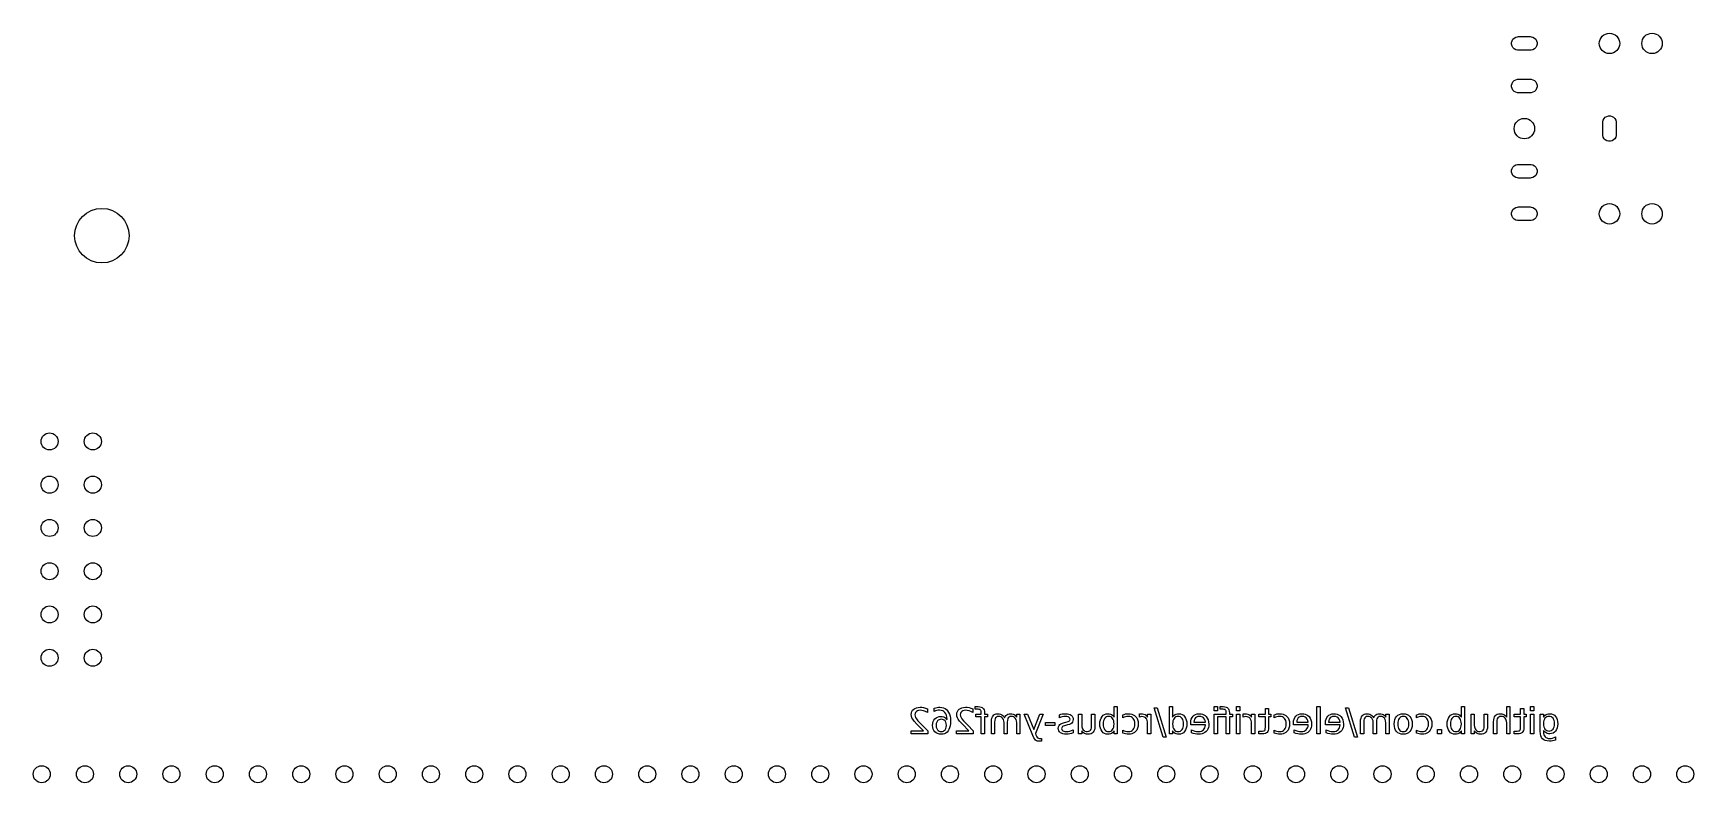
# Model space of a CAD drawing. Extents: x 2.42 to 6.26, y -6.44 to -4.7.
import ezdxf

# ---------------------------------------------------------------- set-up
doc = ezdxf.new("R2010")
doc.units = 0
doc.header["$MEASUREMENT"] = 0
doc.layers.add('BLACK', color=7, linetype='CONTINUOUS')

msp = doc.modelspace()

# ---------------------------------------------------------------- linework, layer by layer
at = {"layer": 'BLACK', "linetype": 'CONTINUOUS'}
for p, q in [((5.8395, -4.7261), (5.8405, -4.7221)), ((5.8405, -4.7221), (5.8426, -4.7186)), ((5.8426, -4.7186), (5.8455, -4.7157)), ((5.8455, -4.7157), (5.8491, -4.7136)), ((5.8491, -4.7136), (5.853, -4.7125)), ((5.853, -4.7125), (5.8551, -4.7124)), ((5.8551, -4.7124), (5.8826, -4.7124)), ((5.8826, -4.7124), (5.8847, -4.7125)), ((5.8847, -4.7125), (5.8887, -4.7136)), ((5.8887, -4.7136), (5.8922, -4.7157)), ((5.8922, -4.7157), (5.8951, -4.7186)), ((5.8951, -4.7186), (5.8972, -4.7221)), ((5.8972, -4.7221), (5.8983, -4.7261)), ((5.8395, -4.7302), (5.8395, -4.7261)), ((5.8405, -4.7342), (5.8395, -4.7302)), ((5.8426, -4.7377), (5.8405, -4.7342)), ((5.8455, -4.7406), (5.8426, -4.7377)), ((5.8491, -4.7427), (5.8455, -4.7406)), ((5.853, -4.7438), (5.8491, -4.7427)), ((5.8551, -4.7439), (5.853, -4.7438)), ((5.8826, -4.7439), (5.8551, -4.7439)), ((5.8847, -4.7438), (5.8826, -4.7439)), ((5.8887, -4.7427), (5.8847, -4.7438)), ((5.8922, -4.7406), (5.8887, -4.7427)), ((5.8951, -4.7377), (5.8922, -4.7406)), ((5.8972, -4.7342), (5.8951, -4.7377)), ((5.8983, -4.7302), (5.8972, -4.7342)), ((5.8983, -4.7261), (5.8983, -4.7302)), ((5.8395, -4.8245), (5.8405, -4.8205)), ((5.8395, -4.8286), (5.8395, -4.8245)), ((5.8405, -4.8326), (5.8395, -4.8286)), ((5.8405, -4.8205), (5.8426, -4.817)), ((5.8426, -4.8362), (5.8405, -4.8326)), ((5.8426, -4.817), (5.8455, -4.8141)), ((5.8455, -4.8391), (5.8426, -4.8362)), ((5.8455, -4.8141), (5.8491, -4.812)), ((5.8491, -4.812), (5.853, -4.811)), ((5.853, -4.811), (5.8551, -4.8108)), ((5.8551, -4.8108), (5.8826, -4.8108)), ((5.8826, -4.8108), (5.8847, -4.811)), ((5.8847, -4.811), (5.8887, -4.812)), ((5.8887, -4.812), (5.8922, -4.8141)), ((5.8922, -4.8141), (5.8951, -4.817)), ((5.8951, -4.8362), (5.8922, -4.8391)), ((5.8951, -4.817), (5.8972, -4.8205)), ((5.8972, -4.8326), (5.8951, -4.8362)), ((5.8972, -4.8205), (5.8983, -4.8245)), ((5.8983, -4.8286), (5.8972, -4.8326)), ((5.8983, -4.8245), (5.8983, -4.8286)), ((5.8491, -4.8411), (5.8455, -4.8391)), ((5.853, -4.8422), (5.8491, -4.8411)), ((5.8551, -4.8423), (5.853, -4.8422)), ((5.8826, -4.8423), (5.8551, -4.8423)), ((5.8847, -4.8422), (5.8826, -4.8423)), ((5.8887, -4.8411), (5.8847, -4.8422)), ((5.8922, -4.8391), (5.8887, -4.8411)), ((6.05, -4.9112), (6.0501, -4.9092)), ((6.05, -4.9388), (6.05, -4.9112)), ((6.0501, -4.9092), (6.0512, -4.9052)), ((6.0512, -4.9052), (6.0532, -4.9016)), ((6.0532, -4.9016), (6.0561, -4.8987)), ((6.0561, -4.8987), (6.0597, -4.8967)), ((6.0597, -4.8967), (6.0637, -4.8956)), ((6.0637, -4.8956), (6.0678, -4.8956)), ((6.0678, -4.8956), (6.0717, -4.8967)), ((6.0717, -4.8967), (6.0753, -4.8987)), ((6.0753, -4.8987), (6.0782, -4.9016)), ((6.0782, -4.9016), (6.0803, -4.9052)), ((6.0803, -4.9052), (6.0813, -4.9092)), ((6.0813, -4.9092), (6.0815, -4.9112)), ((6.0815, -4.9112), (6.0815, -4.9388)), ((6.0501, -4.9408), (6.05, -4.9388)), ((6.0512, -4.9448), (6.0501, -4.9408)), ((6.0532, -4.9484), (6.0512, -4.9448)), ((6.0561, -4.9513), (6.0532, -4.9484)), ((6.0597, -4.9533), (6.0561, -4.9513)), ((6.0753, -4.9513), (6.0717, -4.9533)), ((6.0782, -4.9484), (6.0753, -4.9513)), ((6.0803, -4.9448), (6.0782, -4.9484)), ((6.0813, -4.9408), (6.0803, -4.9448)), ((6.0815, -4.9388), (6.0813, -4.9408)), ((6.0637, -4.9544), (6.0597, -4.9533)), ((6.0678, -4.9544), (6.0637, -4.9544)), ((6.0717, -4.9533), (6.0678, -4.9544)), ((5.8395, -5.0214), (5.8405, -5.0174)), ((5.8395, -5.0255), (5.8395, -5.0214)), ((5.8405, -5.0295), (5.8395, -5.0255)), ((5.8405, -5.0174), (5.8426, -5.0138)), ((5.8426, -5.033), (5.8405, -5.0295)), ((5.8426, -5.0138), (5.8455, -5.0109)), ((5.8455, -5.0109), (5.8491, -5.0089)), ((5.8491, -5.0089), (5.853, -5.0078)), ((5.853, -5.0078), (5.8551, -5.0077)), ((5.8551, -5.0077), (5.8826, -5.0077)), ((5.8826, -5.0077), (5.8847, -5.0078)), ((5.8847, -5.0078), (5.8887, -5.0089)), ((5.8887, -5.0089), (5.8922, -5.0109)), ((5.8922, -5.0109), (5.8951, -5.0138)), ((5.8951, -5.0138), (5.8972, -5.0174)), ((5.8972, -5.0295), (5.8951, -5.033)), ((5.8972, -5.0174), (5.8983, -5.0214)), ((5.8983, -5.0255), (5.8972, -5.0295)), ((5.8983, -5.0214), (5.8983, -5.0255)), ((5.8455, -5.0359), (5.8426, -5.033)), ((5.8491, -5.038), (5.8455, -5.0359)), ((5.853, -5.039), (5.8491, -5.038)), ((5.8551, -5.0392), (5.853, -5.039)), ((5.8826, -5.0392), (5.8551, -5.0392)), ((5.8847, -5.039), (5.8826, -5.0392)), ((5.8887, -5.038), (5.8847, -5.039)), ((5.8922, -5.0359), (5.8887, -5.038)), ((5.8951, -5.033), (5.8922, -5.0359)), ((5.8491, -5.1073), (5.853, -5.1062)), ((5.853, -5.1062), (5.8551, -5.1061)), ((5.8551, -5.1061), (5.8826, -5.1061)), ((5.8826, -5.1061), (5.8847, -5.1062)), ((5.8847, -5.1062), (5.8887, -5.1073)), ((5.8395, -5.1198), (5.8405, -5.1158)), ((5.8395, -5.1239), (5.8395, -5.1198)), ((5.8405, -5.1279), (5.8395, -5.1239)), ((5.8405, -5.1158), (5.8426, -5.1123)), ((5.8426, -5.1314), (5.8405, -5.1279)), ((5.8426, -5.1123), (5.8455, -5.1094)), ((5.8455, -5.1343), (5.8426, -5.1314)), ((5.8455, -5.1094), (5.8491, -5.1073)), ((5.8491, -5.1364), (5.8455, -5.1343)), ((5.853, -5.1375), (5.8491, -5.1364)), ((5.8551, -5.1376), (5.853, -5.1375)), ((5.8826, -5.1376), (5.8551, -5.1376)), ((5.8847, -5.1375), (5.8826, -5.1376)), ((5.8887, -5.1364), (5.8847, -5.1375)), ((5.8887, -5.1073), (5.8922, -5.1094)), ((5.8922, -5.1343), (5.8887, -5.1364)), ((5.8922, -5.1094), (5.8951, -5.1123)), ((5.8951, -5.1314), (5.8922, -5.1343)), ((5.8951, -5.1123), (5.8972, -5.1158)), ((5.8972, -5.1279), (5.8951, -5.1314)), ((5.8972, -5.1158), (5.8983, -5.1198)), ((5.8983, -5.1239), (5.8972, -5.1279)), ((5.8983, -5.1198), (5.8983, -5.1239)), ((4.4515, -6.2795), (4.4519, -6.2757)), ((4.4519, -6.2831), (4.4515, -6.2795)), ((4.4519, -6.2757), (4.4529, -6.2724)), ((4.4529, -6.2866), (4.4519, -6.2831)), ((4.4529, -6.2724), (4.4546, -6.2695)), ((4.4547, -6.2899), (4.4529, -6.2866)), ((4.4546, -6.2695), (4.4571, -6.267)), ((4.458, -6.2944), (4.4547, -6.2899)), ((4.4571, -6.267), (4.46, -6.265)), ((4.4644, -6.3012), (4.458, -6.2944)), ((4.4601, -6.277), (4.4597, -6.2801)), ((4.4597, -6.2801), (4.4601, -6.283)), ((4.46, -6.265), (4.4633, -6.2636)), ((4.4612, -6.2745), (4.4601, -6.277)), ((4.4601, -6.283), (4.4613, -6.2861)), ((4.4631, -6.2723), (4.4612, -6.2745)), ((4.4613, -6.2861), (4.4632, -6.2892)), ((4.4655, -6.2706), (4.4631, -6.2723)), ((4.4632, -6.2892), (4.4667, -6.2935)), ((4.4633, -6.2636), (4.4673, -6.2627)), ((4.4683, -6.2696), (4.4655, -6.2706)), ((4.4667, -6.2935), (4.4768, -6.3039)), ((4.4673, -6.2627), (4.472, -6.2623)), ((4.4718, -6.2693), (4.4683, -6.2696)), ((4.4757, -6.2696), (4.4718, -6.2693)), ((4.472, -6.2623), (4.4756, -6.2626)), ((4.4756, -6.2626), (4.4798, -6.2633)), ((4.4799, -6.2706), (4.4757, -6.2696)), ((4.4798, -6.2633), (4.4842, -6.2645)), ((4.4842, -6.2722), (4.4799, -6.2706)), ((4.4842, -6.2645), (4.489, -6.2663)), ((4.489, -6.2746), (4.4842, -6.2722)), ((4.489, -6.2663), (4.489, -6.2746)), ((4.501, -6.2996), (4.5021, -6.2956)), ((4.5021, -6.2956), (4.5037, -6.2922)), ((4.5037, -6.2922), (4.5059, -6.2893)), ((4.5046, -6.2646), (4.508, -6.2636)), ((4.5046, -6.272), (4.5046, -6.2646)), ((4.5077, -6.2708), (4.5046, -6.272)), ((4.5059, -6.2893), (4.5087, -6.2869)), ((4.5108, -6.27), (4.5077, -6.2708)), ((4.508, -6.2636), (4.5111, -6.2629)), ((4.5087, -6.2869), (4.512, -6.2852)), ((4.5121, -6.294), (4.5104, -6.2967)), ((4.5139, -6.2694), (4.5108, -6.27)), ((4.5111, -6.2629), (4.5142, -6.2625)), ((4.512, -6.2852), (4.5158, -6.2842)), ((4.5138, -6.2924), (4.5121, -6.294)), ((4.5158, -6.2912), (4.5138, -6.2924)), ((4.517, -6.2693), (4.5139, -6.2694)), ((4.5142, -6.2625), (4.5173, -6.2623)), ((4.5158, -6.2842), (4.5203, -6.2838)), ((4.5181, -6.2905), (4.5158, -6.2912)), ((4.5209, -6.2696), (4.517, -6.2693)), ((4.5173, -6.2623), (4.5218, -6.2627)), ((4.5208, -6.2903), (4.5181, -6.2905)), ((4.5203, -6.2838), (4.5231, -6.284)), ((4.5234, -6.2905), (4.5208, -6.2903)), ((4.5242, -6.2707), (4.5209, -6.2696)), ((4.5218, -6.2627), (4.5258, -6.2637)), ((4.5231, -6.284), (4.5257, -6.2846)), ((4.5257, -6.2912), (4.5234, -6.2905)), ((4.527, -6.2723), (4.5242, -6.2707)), ((4.5257, -6.2846), (4.5282, -6.2857)), ((4.5277, -6.2924), (4.5257, -6.2912)), ((4.5258, -6.2637), (4.5294, -6.2654)), ((4.5293, -6.2747), (4.527, -6.2723)), ((4.5295, -6.294), (4.5277, -6.2924)), ((4.5282, -6.2857), (4.5304, -6.2871)), ((4.5311, -6.2774), (4.5293, -6.2747)), ((4.5294, -6.2654), (4.5326, -6.2678)), ((4.5312, -6.2967), (4.5295, -6.294)), ((4.5304, -6.2871), (4.5324, -6.2889)), ((4.5325, -6.281), (4.5311, -6.2774)), ((4.5324, -6.2889), (4.5342, -6.2911)), ((4.5336, -6.2855), (4.5325, -6.281)), ((4.5326, -6.2678), (4.5355, -6.2708)), ((4.5342, -6.2911), (4.5336, -6.2855)), ((4.5355, -6.2708), (4.5378, -6.2743)), ((4.5378, -6.2743), (4.5397, -6.2782)), ((4.5397, -6.2782), (4.5411, -6.2827)), ((4.5411, -6.2827), (4.542, -6.2878)), ((4.542, -6.2878), (4.5423, -6.2936)), ((4.5423, -6.2936), (4.542, -6.3)), ((4.5566, -6.2795), (4.557, -6.2757)), ((4.557, -6.2831), (4.5566, -6.2795)), ((4.557, -6.2757), (4.558, -6.2724)), ((4.558, -6.2866), (4.557, -6.2831)), ((4.558, -6.2724), (4.5598, -6.2695)), ((4.5598, -6.2899), (4.558, -6.2866)), ((4.5598, -6.2695), (4.5622, -6.267)), ((4.5631, -6.2944), (4.5598, -6.2899)), ((4.5622, -6.267), (4.5651, -6.265)), ((4.5695, -6.3012), (4.5631, -6.2944)), ((4.5652, -6.277), (4.5648, -6.2801)), ((4.5648, -6.2801), (4.5652, -6.283)), ((4.5651, -6.265), (4.5685, -6.2636)), ((4.5663, -6.2745), (4.5652, -6.277)), ((4.5652, -6.283), (4.5664, -6.2861)), ((4.5682, -6.2723), (4.5663, -6.2745)), ((4.5664, -6.2861), (4.5683, -6.2892)), ((4.5706, -6.2706), (4.5682, -6.2723)), ((4.5683, -6.2892), (4.5718, -6.2935)), ((4.5685, -6.2636), (4.5724, -6.2627)), ((4.5735, -6.2696), (4.5706, -6.2706)), ((4.5718, -6.2935), (4.5819, -6.3039)), ((4.5724, -6.2627), (4.5771, -6.2623)), ((4.577, -6.2693), (4.5735, -6.2696)), ((4.5808, -6.2696), (4.577, -6.2693)), ((4.5771, -6.2623), (4.5807, -6.2626)), ((4.5807, -6.2626), (4.5849, -6.2633)), ((4.5851, -6.2706), (4.5808, -6.2696)), ((4.5849, -6.2633), (4.5893, -6.2645)), ((4.5893, -6.2722), (4.5851, -6.2706)), ((4.5893, -6.2645), (4.5941, -6.2663)), ((4.5941, -6.2746), (4.5893, -6.2722)), ((4.5941, -6.2663), (4.5941, -6.2746)), ((4.599, -6.2672), (4.599, -6.2609)), ((4.599, -6.2609), (4.606, -6.2609)), ((4.6061, -6.2672), (4.599, -6.2672)), ((4.601, -6.2843), (4.601, -6.2785)), ((4.601, -6.2785), (4.6132, -6.2785)), ((4.6132, -6.2843), (4.601, -6.2843)), ((4.606, -6.2609), (4.6099, -6.2612)), ((4.6087, -6.2674), (4.6061, -6.2672)), ((4.6105, -6.268), (4.6087, -6.2674)), ((4.6099, -6.2612), (4.613, -6.2619)), ((4.6117, -6.2688), (4.6105, -6.268)), ((4.6125, -6.27), (4.6117, -6.2688)), ((4.613, -6.2718), (4.6125, -6.27)), ((4.613, -6.2619), (4.6153, -6.263)), ((4.6132, -6.2745), (4.613, -6.2718)), ((4.6132, -6.2785), (4.6132, -6.2745)), ((4.6132, -6.3237), (4.6132, -6.2843)), ((4.6153, -6.263), (4.6172, -6.2644)), ((4.6172, -6.2644), (4.6186, -6.2662)), ((4.6186, -6.2662), (4.6197, -6.2686)), ((4.6197, -6.2686), (4.6204, -6.2716)), ((4.6204, -6.2716), (4.6207, -6.2754)), ((4.6207, -6.2754), (4.6207, -6.2785)), ((4.6207, -6.2785), (4.6278, -6.2785)), ((4.6278, -6.2843), (4.6207, -6.2843)), ((4.6207, -6.2843), (4.6207, -6.3237)), ((4.6278, -6.2785), (4.6278, -6.2843)), ((4.6367, -6.2963), (4.637, -6.2917)), ((4.6367, -6.3237), (4.6367, -6.2963)), ((4.637, -6.2917), (4.6378, -6.2879)), ((4.6378, -6.2879), (4.639, -6.2848)), ((4.639, -6.2848), (4.6405, -6.2823)), ((4.6405, -6.2823), (4.6426, -6.2801)), ((4.6426, -6.2801), (4.6451, -6.2786)), ((4.6445, -6.2923), (4.6442, -6.2966)), ((4.6453, -6.2892), (4.6445, -6.2923)), ((4.6451, -6.2786), (4.648, -6.2777)), ((4.6465, -6.2869), (4.6453, -6.2892)), ((4.6482, -6.2852), (4.6465, -6.2869)), ((4.648, -6.2777), (4.6514, -6.2773)), ((4.6505, -6.2842), (4.6482, -6.2852)), ((4.6535, -6.2838), (4.6505, -6.2842)), ((4.6514, -6.2773), (4.6549, -6.2776)), ((4.6563, -6.2841), (4.6535, -6.2838)), ((4.6549, -6.2776), (4.6579, -6.2784)), ((4.6587, -6.2848), (4.6563, -6.2841)), ((4.6579, -6.2784), (4.6605, -6.2797)), ((4.6608, -6.286), (4.6587, -6.2848)), ((4.6605, -6.2797), (4.6629, -6.2815)), ((4.6626, -6.2876), (4.6608, -6.286)), ((4.6644, -6.2904), (4.6626, -6.2876)), ((4.6629, -6.2815), (4.6651, -6.2839)), ((4.6655, -6.2938), (4.6644, -6.2904)), ((4.6651, -6.2839), (4.6672, -6.2871)), ((4.6659, -6.2981), (4.6655, -6.2938)), ((4.6672, -6.2871), (4.6685, -6.2841)), ((4.6685, -6.2841), (4.6702, -6.2817)), ((4.6702, -6.2817), (4.6723, -6.2798)), ((4.6723, -6.2798), (4.6747, -6.2785)), ((4.6737, -6.2923), (4.6734, -6.2966)), ((4.6745, -6.2891), (4.6737, -6.2923)), ((4.6757, -6.2869), (4.6745, -6.2891)), ((4.6747, -6.2785), (4.6775, -6.2776)), ((4.6775, -6.2852), (4.6757, -6.2869)), ((4.6775, -6.2776), (4.6807, -6.2773)), ((4.6798, -6.2842), (4.6775, -6.2852)), ((4.6828, -6.2838), (4.6798, -6.2842)), ((4.6807, -6.2773), (4.6839, -6.2776)), ((4.6856, -6.2841), (4.6828, -6.2838)), ((4.6839, -6.2776), (4.6867, -6.2782)), ((4.688, -6.2848), (4.6856, -6.2841)), ((4.6867, -6.2782), (4.6891, -6.2793)), ((4.69, -6.286), (4.688, -6.2848)), ((4.6891, -6.2793), (4.6913, -6.2808)), ((4.6918, -6.2877), (4.69, -6.286)), ((4.6913, -6.2808), (4.6933, -6.2828)), ((4.6936, -6.2904), (4.6918, -6.2877)), ((4.6933, -6.2828), (4.6952, -6.2854)), ((4.6948, -6.2938), (4.6936, -6.2904)), ((4.6952, -6.2981), (4.6948, -6.2938)), ((4.6952, -6.2854), (4.6952, -6.2785)), ((4.6952, -6.2785), (4.7027, -6.2785)), ((4.7027, -6.2785), (4.7027, -6.3237)), ((4.7325, -6.3278), (4.7127, -6.2785)), ((4.7127, -6.2785), (4.7205, -6.2785)), ((4.7205, -6.2785), (4.7346, -6.3139)), ((4.7346, -6.3139), (4.7488, -6.2785)), ((4.7566, -6.2785), (4.7384, -6.323)), ((4.7488, -6.2785), (4.7566, -6.2785)), ((4.7939, -6.2799), (4.797, -6.2788)), ((4.7939, -6.2868), (4.7939, -6.2799)), ((4.7971, -6.2854), (4.7939, -6.2868)), ((4.797, -6.2788), (4.8006, -6.278)), ((4.8004, -6.2844), (4.7971, -6.2854)), ((4.8038, -6.2838), (4.8004, -6.2844)), ((4.8006, -6.278), (4.8043, -6.2775)), ((4.8074, -6.2836), (4.8038, -6.2838)), ((4.8043, -6.2775), (4.8083, -6.2773)), ((4.8111, -6.2838), (4.8074, -6.2836)), ((4.8083, -6.2773), (4.8125, -6.2776)), ((4.8086, -6.2972), (4.814, -6.2957)), ((4.8138, -6.2844), (4.8111, -6.2838)), ((4.8125, -6.2776), (4.816, -6.2783)), ((4.8157, -6.2853), (4.8138, -6.2844)), ((4.814, -6.2957), (4.8165, -6.2944)), ((4.8172, -6.2866), (4.8157, -6.2853)), ((4.816, -6.2783), (4.8188, -6.2794)), ((4.8165, -6.2944), (4.8176, -6.2933)), ((4.8182, -6.2882), (4.8172, -6.2866)), ((4.8176, -6.2933), (4.8182, -6.292)), ((4.8185, -6.2903), (4.8182, -6.2882)), ((4.8182, -6.292), (4.8185, -6.2903)), ((4.8188, -6.2794), (4.8211, -6.2808)), ((4.8211, -6.2808), (4.8231, -6.2827)), ((4.8231, -6.2827), (4.8245, -6.2849)), ((4.8253, -6.294), (4.8243, -6.2967)), ((4.8245, -6.2849), (4.8254, -6.2875)), ((4.8257, -6.2906), (4.8253, -6.294)), ((4.8254, -6.2875), (4.8257, -6.2906)), ((4.838, -6.3237), (4.838, -6.2785)), ((4.838, -6.2785), (4.8454, -6.2785)), ((4.8454, -6.2785), (4.8454, -6.3041)), ((4.8684, -6.3056), (4.8684, -6.2785)), ((4.8684, -6.2785), (4.8758, -6.2785)), ((4.8758, -6.2785), (4.8758, -6.3059)), ((4.8874, -6.3011), (4.8877, -6.2958)), ((4.8877, -6.2958), (4.8887, -6.2912)), ((4.8887, -6.2912), (4.8903, -6.2873)), ((4.8903, -6.2873), (4.8925, -6.2839)), ((4.8925, -6.2839), (4.8953, -6.281)), ((4.8953, -6.281), (4.8984, -6.279)), ((4.896, -6.2935), (4.8953, -6.2969)), ((4.897, -6.2906), (4.896, -6.2935)), ((4.8984, -6.2882), (4.897, -6.2906)), ((4.8984, -6.279), (4.9019, -6.2778)), ((4.9003, -6.2862), (4.8984, -6.2882)), ((4.9024, -6.2847), (4.9003, -6.2862)), ((4.9019, -6.2778), (4.9059, -6.2773)), ((4.9049, -6.2839), (4.9024, -6.2847)), ((4.9077, -6.2836), (4.9049, -6.2839)), ((4.9059, -6.2773), (4.9091, -6.2776)), ((4.9105, -6.2839), (4.9077, -6.2836)), ((4.9091, -6.2776), (4.912, -6.2782)), ((4.913, -6.2847), (4.9105, -6.2839)), ((4.912, -6.2782), (4.9144, -6.2793)), ((4.9151, -6.2862), (4.913, -6.2847)), ((4.9144, -6.2793), (4.9166, -6.2807)), ((4.917, -6.2882), (4.9151, -6.2862)), ((4.9166, -6.2807), (4.9186, -6.2827)), ((4.9183, -6.2906), (4.917, -6.2882)), ((4.9194, -6.2935), (4.9183, -6.2906)), ((4.9186, -6.2827), (4.9203, -6.2852)), ((4.9201, -6.2969), (4.9194, -6.2935)), ((4.9203, -6.2852), (4.9203, -6.2609)), ((4.9203, -6.2609), (4.9278, -6.2609)), ((4.9278, -6.2609), (4.9278, -6.3237)), ((4.9404, -6.2801), (4.9435, -6.2789)), ((4.9404, -6.287), (4.9404, -6.2801)), ((4.9436, -6.2855), (4.9404, -6.287)), ((4.9435, -6.2789), (4.9467, -6.278)), ((4.9467, -6.2844), (4.9436, -6.2855)), ((4.9467, -6.278), (4.95, -6.2775)), ((4.9499, -6.2838), (4.9467, -6.2844)), ((4.9531, -6.2836), (4.9499, -6.2838)), ((4.95, -6.2775), (4.9534, -6.2773)), ((4.9567, -6.2839), (4.9531, -6.2836)), ((4.9534, -6.2773), (4.9577, -6.2776)), ((4.9596, -6.2848), (4.9567, -6.2839)), ((4.9577, -6.2776), (4.9614, -6.2784)), ((4.9622, -6.2862), (4.9596, -6.2848)), ((4.9614, -6.2784), (4.9647, -6.2797)), ((4.9643, -6.2882), (4.9622, -6.2862)), ((4.966, -6.2906), (4.9643, -6.2882)), ((4.9647, -6.2797), (4.9675, -6.2814)), ((4.9672, -6.2934), (4.966, -6.2906)), ((4.968, -6.2969), (4.9672, -6.2934)), ((4.9675, -6.2814), (4.9701, -6.2837)), ((4.9701, -6.2837), (4.9726, -6.287)), ((4.9726, -6.287), (4.9745, -6.2909)), ((4.9745, -6.2909), (4.9757, -6.2956)), ((4.9757, -6.2956), (4.9761, -6.3011)), ((4.9789, -6.2778), (4.981, -6.2774)), ((4.9789, -6.2854), (4.9789, -6.2778)), ((4.9816, -6.2844), (4.9789, -6.2854)), ((4.981, -6.2774), (4.9827, -6.2773)), ((4.9848, -6.284), (4.9816, -6.2844)), ((4.9827, -6.2773), (4.9862, -6.2776)), ((4.9879, -6.2843), (4.9848, -6.284)), ((4.9862, -6.2776), (4.9892, -6.2783)), ((4.9905, -6.2851), (4.9879, -6.2843)), ((4.9892, -6.2783), (4.9918, -6.2793)), ((4.9927, -6.2864), (4.9905, -6.2851)), ((4.9918, -6.2793), (4.9941, -6.2809)), ((4.9945, -6.2881), (4.9927, -6.2864)), ((4.9941, -6.2809), (4.9961, -6.2829)), ((4.9959, -6.2902), (4.9945, -6.2881)), ((4.9969, -6.2928), (4.9959, -6.2902)), ((4.9961, -6.2829), (4.9979, -6.2854)), ((4.9976, -6.296), (4.9969, -6.2928)), ((4.9979, -6.2998), (4.9976, -6.296)), ((4.9979, -6.2854), (4.9979, -6.2785)), ((4.9979, -6.2785), (5.0053, -6.2785)), ((5.0053, -6.2785), (5.0053, -6.3237)), ((5.0338, -6.3313), (5.0128, -6.2635)), ((5.0128, -6.2635), (5.0197, -6.2635)), ((5.0197, -6.2635), (5.0406, -6.3313)), ((5.0481, -6.3011), (5.0481, -6.2609)), ((5.0481, -6.2609), (5.0556, -6.2609)), ((5.0556, -6.2609), (5.0556, -6.2852)), ((5.0556, -6.2852), (5.0573, -6.2827)), ((5.0565, -6.2935), (5.0558, -6.2969)), ((5.0576, -6.2906), (5.0565, -6.2935)), ((5.0573, -6.2827), (5.0593, -6.2807)), ((5.059, -6.2882), (5.0576, -6.2906)), ((5.0608, -6.2862), (5.059, -6.2882)), ((5.0593, -6.2807), (5.0615, -6.2793)), ((5.063, -6.2847), (5.0608, -6.2862)), ((5.0615, -6.2793), (5.0639, -6.2782)), ((5.0654, -6.2839), (5.063, -6.2847)), ((5.0639, -6.2782), (5.0668, -6.2776)), ((5.0682, -6.2836), (5.0654, -6.2839)), ((5.0668, -6.2776), (5.0701, -6.2773)), ((5.0711, -6.2839), (5.0682, -6.2836)), ((5.0701, -6.2773), (5.074, -6.2778)), ((5.0735, -6.2847), (5.0711, -6.2839)), ((5.0756, -6.2862), (5.0735, -6.2847)), ((5.074, -6.2778), (5.0775, -6.279)), ((5.0775, -6.2882), (5.0756, -6.2862)), ((5.0775, -6.279), (5.0806, -6.281)), ((5.0789, -6.2906), (5.0775, -6.2882)), ((5.0799, -6.2935), (5.0789, -6.2906)), ((5.0806, -6.2969), (5.0799, -6.2935)), ((5.0806, -6.281), (5.0834, -6.2839)), ((5.0834, -6.2839), (5.0856, -6.2873)), ((5.0856, -6.2873), (5.0872, -6.2912)), ((5.0872, -6.2912), (5.0882, -6.2958)), ((5.0882, -6.2958), (5.0885, -6.3011)), ((5.0976, -6.2969), (5.0979, -6.2941)), ((5.0979, -6.2941), (5.0989, -6.2899)), ((5.0989, -6.2899), (5.1005, -6.2863)), ((5.1005, -6.2863), (5.1028, -6.2832)), ((5.1028, -6.2832), (5.1056, -6.2807)), ((5.1054, -6.293), (5.1049, -6.2969)), ((5.1065, -6.2898), (5.1054, -6.293)), ((5.1056, -6.2807), (5.1089, -6.2789)), ((5.1083, -6.2872), (5.1065, -6.2898)), ((5.1107, -6.2852), (5.1083, -6.2872)), ((5.1089, -6.2789), (5.1127, -6.2777)), ((5.1136, -6.284), (5.1107, -6.2852)), ((5.1127, -6.2777), (5.1172, -6.2773)), ((5.1171, -6.2836), (5.1136, -6.284)), ((5.1211, -6.284), (5.1171, -6.2836)), ((5.1172, -6.2773), (5.1213, -6.2776)), ((5.1244, -6.2852), (5.1211, -6.284)), ((5.1213, -6.2776), (5.1248, -6.2784)), ((5.1271, -6.2871), (5.1244, -6.2852)), ((5.1248, -6.2784), (5.128, -6.2797)), ((5.1291, -6.2896), (5.1271, -6.2871)), ((5.128, -6.2797), (5.1308, -6.2815)), ((5.1306, -6.2929), (5.1291, -6.2896)), ((5.1314, -6.297), (5.1306, -6.2929)), ((5.1308, -6.2815), (5.1334, -6.2839)), ((5.1334, -6.2839), (5.1359, -6.2873)), ((5.1359, -6.2873), (5.1378, -6.2913)), ((5.1378, -6.2913), (5.1389, -6.296)), ((5.1389, -6.296), (5.1394, -6.3015)), ((5.1517, -6.2704), (5.1517, -6.2609)), ((5.1517, -6.2609), (5.1591, -6.2609)), ((5.1591, -6.2704), (5.1517, -6.2704)), ((5.1517, -6.3237), (5.1517, -6.2785)), ((5.1517, -6.2785), (5.1795, -6.2785)), ((5.1591, -6.2609), (5.1591, -6.2704)), ((5.1795, -6.2843), (5.1591, -6.2843)), ((5.1591, -6.2843), (5.1591, -6.3237)), ((5.1653, -6.2672), (5.1653, -6.2609)), ((5.1653, -6.2609), (5.1728, -6.2609)), ((5.1724, -6.2672), (5.1653, -6.2672)), ((5.175, -6.2674), (5.1724, -6.2672)), ((5.1728, -6.2609), (5.1764, -6.2612)), ((5.1768, -6.268), (5.175, -6.2674)), ((5.1764, -6.2612), (5.1793, -6.2619)), ((5.1779, -6.2688), (5.1768, -6.268)), ((5.1787, -6.27), (5.1779, -6.2688)), ((5.1793, -6.2718), (5.1787, -6.27)), ((5.1793, -6.2619), (5.1816, -6.263)), ((5.1795, -6.2745), (5.1793, -6.2718)), ((5.1795, -6.2785), (5.1795, -6.2745)), ((5.1795, -6.3237), (5.1795, -6.2843)), ((5.1816, -6.263), (5.1835, -6.2645)), ((5.1835, -6.2645), (5.1849, -6.2663)), ((5.1849, -6.2663), (5.186, -6.2687)), ((5.186, -6.2687), (5.1867, -6.2716)), ((5.1867, -6.2716), (5.187, -6.2754)), ((5.187, -6.2754), (5.187, -6.2785)), ((5.187, -6.2785), (5.1941, -6.2785)), ((5.1941, -6.2843), (5.187, -6.2843)), ((5.187, -6.2843), (5.187, -6.3237)), ((5.1941, -6.2785), (5.1941, -6.2843)), ((5.2037, -6.2704), (5.2037, -6.2609)), ((5.2037, -6.2609), (5.2111, -6.2609)), ((5.2111, -6.2704), (5.2037, -6.2704)), ((5.2037, -6.3237), (5.2037, -6.2785)), ((5.2037, -6.2785), (5.2111, -6.2785)), ((5.2111, -6.2609), (5.2111, -6.2704)), ((5.2111, -6.2785), (5.2111, -6.3237)), ((5.2189, -6.2854), (5.219, -6.2778)), ((5.2217, -6.2844), (5.2189, -6.2854)), ((5.219, -6.2778), (5.221, -6.2774)), ((5.221, -6.2774), (5.2227, -6.2773)), ((5.2249, -6.284), (5.2217, -6.2844)), ((5.2227, -6.2773), (5.2263, -6.2776)), ((5.228, -6.2843), (5.2249, -6.284)), ((5.2263, -6.2776), (5.2293, -6.2783)), ((5.2306, -6.2851), (5.228, -6.2843)), ((5.2293, -6.2783), (5.2318, -6.2793)), ((5.2327, -6.2864), (5.2306, -6.2851)), ((5.2318, -6.2793), (5.2342, -6.2809)), ((5.2346, -6.2881), (5.2327, -6.2864)), ((5.2342, -6.2809), (5.2362, -6.2829)), ((5.236, -6.2902), (5.2346, -6.2881)), ((5.237, -6.2928), (5.236, -6.2902)), ((5.2362, -6.2829), (5.2379, -6.2854)), ((5.2377, -6.296), (5.237, -6.2928)), ((5.2379, -6.2998), (5.2377, -6.296)), ((5.2379, -6.2854), (5.2379, -6.2785)), ((5.2379, -6.2785), (5.2454, -6.2785)), ((5.2454, -6.2785), (5.2454, -6.3237)), ((5.2549, -6.2843), (5.2549, -6.2785)), ((5.2549, -6.2785), (5.2701, -6.2785)), ((5.2701, -6.2843), (5.2549, -6.2843)), ((5.2701, -6.2785), (5.2701, -6.2656)), ((5.2701, -6.2656), (5.2776, -6.2656)), ((5.2701, -6.3088), (5.2701, -6.2843)), ((5.2776, -6.2656), (5.2776, -6.2785)), ((5.2776, -6.2785), (5.2831, -6.2785)), ((5.2831, -6.2843), (5.2776, -6.2843)), ((5.2776, -6.2843), (5.2776, -6.3088)), ((5.2831, -6.2785), (5.2831, -6.2843)), ((5.2904, -6.2801), (5.2935, -6.2789)), ((5.2904, -6.287), (5.2904, -6.2801)), ((5.2936, -6.2855), (5.2904, -6.287)), ((5.2935, -6.2789), (5.2967, -6.278)), ((5.2967, -6.2844), (5.2936, -6.2855)), ((5.2967, -6.278), (5.3, -6.2775)), ((5.2999, -6.2838), (5.2967, -6.2844)), ((5.3031, -6.2836), (5.2999, -6.2838)), ((5.3, -6.2775), (5.3034, -6.2773)), ((5.3066, -6.2839), (5.3031, -6.2836)), ((5.3034, -6.2773), (5.3077, -6.2776)), ((5.3096, -6.2848), (5.3066, -6.2839)), ((5.3077, -6.2776), (5.3114, -6.2784)), ((5.3121, -6.2862), (5.3096, -6.2848)), ((5.3114, -6.2784), (5.3146, -6.2797)), ((5.3143, -6.2882), (5.3121, -6.2862)), ((5.316, -6.2906), (5.3143, -6.2882)), ((5.3146, -6.2797), (5.3175, -6.2814)), ((5.3172, -6.2934), (5.316, -6.2906)), ((5.318, -6.2969), (5.3172, -6.2934)), ((5.3175, -6.2814), (5.32, -6.2837)), ((5.32, -6.2837), (5.3226, -6.287)), ((5.3226, -6.287), (5.3245, -6.2909)), ((5.3245, -6.2909), (5.3257, -6.2956)), ((5.3257, -6.2956), (5.3261, -6.3011)), ((5.3352, -6.2969), (5.3354, -6.2941)), ((5.3354, -6.2941), (5.3365, -6.2899)), ((5.3365, -6.2899), (5.3381, -6.2863)), ((5.3381, -6.2863), (5.3404, -6.2832)), ((5.3404, -6.2832), (5.3432, -6.2807)), ((5.3429, -6.293), (5.3425, -6.2969)), ((5.3441, -6.2898), (5.3429, -6.293)), ((5.3432, -6.2807), (5.3465, -6.2789)), ((5.3459, -6.2872), (5.3441, -6.2898)), ((5.3483, -6.2852), (5.3459, -6.2872)), ((5.3465, -6.2789), (5.3503, -6.2777)), ((5.3512, -6.284), (5.3483, -6.2852)), ((5.3503, -6.2777), (5.3548, -6.2773)), ((5.3547, -6.2836), (5.3512, -6.284)), ((5.3587, -6.284), (5.3547, -6.2836)), ((5.3548, -6.2773), (5.3589, -6.2776)), ((5.362, -6.2852), (5.3587, -6.284)), ((5.3589, -6.2776), (5.3624, -6.2784)), ((5.3647, -6.2871), (5.362, -6.2852)), ((5.3624, -6.2784), (5.3656, -6.2797)), ((5.3667, -6.2896), (5.3647, -6.2871)), ((5.3656, -6.2797), (5.3684, -6.2815)), ((5.3682, -6.2929), (5.3667, -6.2896)), ((5.369, -6.297), (5.3682, -6.2929)), ((5.3684, -6.2815), (5.371, -6.2839)), ((5.371, -6.2839), (5.3735, -6.2873)), ((5.3735, -6.2873), (5.3754, -6.2913)), ((5.3754, -6.2913), (5.3765, -6.296)), ((5.3765, -6.296), (5.3769, -6.3015)), ((5.3893, -6.3237), (5.3893, -6.2609)), ((5.3893, -6.2609), (5.3967, -6.2609)), ((5.3967, -6.2609), (5.3967, -6.3237)), ((5.409, -6.2969), (5.4092, -6.2941)), ((5.4092, -6.2941), (5.4103, -6.2899)), ((5.4103, -6.2899), (5.4119, -6.2863)), ((5.4119, -6.2863), (5.4142, -6.2832)), ((5.4142, -6.2832), (5.417, -6.2807)), ((5.4167, -6.293), (5.4163, -6.2969)), ((5.4179, -6.2898), (5.4167, -6.293)), ((5.417, -6.2807), (5.4203, -6.2789)), ((5.4197, -6.2872), (5.4179, -6.2898)), ((5.4221, -6.2852), (5.4197, -6.2872)), ((5.4203, -6.2789), (5.4241, -6.2777)), ((5.425, -6.284), (5.4221, -6.2852)), ((5.4241, -6.2777), (5.4286, -6.2773)), ((5.4285, -6.2836), (5.425, -6.284)), ((5.4325, -6.284), (5.4285, -6.2836)), ((5.4286, -6.2773), (5.4326, -6.2776)), ((5.4358, -6.2852), (5.4325, -6.284)), ((5.4326, -6.2776), (5.4362, -6.2784)), ((5.4385, -6.2871), (5.4358, -6.2852)), ((5.4362, -6.2784), (5.4394, -6.2797)), ((5.4405, -6.2896), (5.4385, -6.2871)), ((5.4394, -6.2797), (5.4422, -6.2815)), ((5.442, -6.2929), (5.4405, -6.2896)), ((5.4428, -6.297), (5.442, -6.2929)), ((5.4422, -6.2815), (5.4447, -6.2839)), ((5.4447, -6.2839), (5.4473, -6.2873)), ((5.4473, -6.2873), (5.4492, -6.2913)), ((5.4492, -6.2913), (5.4503, -6.296)), ((5.4503, -6.296), (5.4507, -6.3015)), ((5.4762, -6.3313), (5.4553, -6.2635)), ((5.4553, -6.2635), (5.4621, -6.2635)), ((5.4621, -6.2635), (5.4831, -6.3313)), ((5.4901, -6.2963), (5.4904, -6.2917)), ((5.4901, -6.3237), (5.4901, -6.2963)), ((5.4904, -6.2917), (5.4912, -6.2879)), ((5.4912, -6.2879), (5.4924, -6.2848)), ((5.4924, -6.2848), (5.494, -6.2823)), ((5.494, -6.2823), (5.4961, -6.2801)), ((5.4961, -6.2801), (5.4985, -6.2786)), ((5.4979, -6.2923), (5.4976, -6.2966)), ((5.4987, -6.2892), (5.4979, -6.2923)), ((5.4985, -6.2786), (5.5014, -6.2777)), ((5.4999, -6.2869), (5.4987, -6.2892)), ((5.5016, -6.2852), (5.4999, -6.2869)), ((5.5014, -6.2777), (5.5049, -6.2773)), ((5.5039, -6.2842), (5.5016, -6.2852)), ((5.5069, -6.2838), (5.5039, -6.2842)), ((5.5049, -6.2773), (5.5083, -6.2776)), ((5.5097, -6.2841), (5.5069, -6.2838)), ((5.5083, -6.2776), (5.5113, -6.2784)), ((5.5121, -6.2848), (5.5097, -6.2841)), ((5.5113, -6.2784), (5.514, -6.2797)), ((5.5142, -6.286), (5.5121, -6.2848)), ((5.514, -6.2797), (5.5163, -6.2815)), ((5.516, -6.2876), (5.5142, -6.286)), ((5.5178, -6.2904), (5.516, -6.2876)), ((5.5163, -6.2815), (5.5186, -6.2839)), ((5.519, -6.2938), (5.5178, -6.2904)), ((5.5186, -6.2839), (5.5206, -6.2871)), ((5.5194, -6.2981), (5.519, -6.2938)), ((5.5206, -6.2871), (5.522, -6.2841)), ((5.522, -6.2841), (5.5237, -6.2817)), ((5.5237, -6.2817), (5.5257, -6.2798)), ((5.5257, -6.2798), (5.5281, -6.2785)), ((5.5271, -6.2923), (5.5268, -6.2966)), ((5.528, -6.2891), (5.5271, -6.2923)), ((5.5291, -6.2869), (5.528, -6.2891)), ((5.5281, -6.2785), (5.5309, -6.2776)), ((5.5309, -6.2852), (5.5291, -6.2869)), ((5.5309, -6.2776), (5.5341, -6.2773)), ((5.5332, -6.2842), (5.5309, -6.2852)), ((5.5362, -6.2838), (5.5332, -6.2842)), ((5.5341, -6.2773), (5.5373, -6.2776)), ((5.539, -6.2841), (5.5362, -6.2838)), ((5.5373, -6.2776), (5.5401, -6.2782)), ((5.5414, -6.2848), (5.539, -6.2841)), ((5.5401, -6.2782), (5.5425, -6.2793)), ((5.5435, -6.286), (5.5414, -6.2848)), ((5.5425, -6.2793), (5.5447, -6.2808)), ((5.5453, -6.2877), (5.5435, -6.286)), ((5.5447, -6.2808), (5.5468, -6.2828)), ((5.5471, -6.2904), (5.5453, -6.2877)), ((5.5468, -6.2828), (5.5486, -6.2854)), ((5.5482, -6.2938), (5.5471, -6.2904)), ((5.5486, -6.2981), (5.5482, -6.2938)), ((5.5486, -6.2854), (5.5486, -6.2785)), ((5.5486, -6.2785), (5.5561, -6.2785)), ((5.5561, -6.2785), (5.5561, -6.3237)), ((5.5681, -6.3011), (5.5685, -6.2955)), ((5.5685, -6.2955), (5.5696, -6.2908)), ((5.5696, -6.2908), (5.5713, -6.2869)), ((5.5713, -6.2869), (5.5736, -6.2836)), ((5.5736, -6.2836), (5.5766, -6.2809)), ((5.5769, -6.2936), (5.5762, -6.297)), ((5.5766, -6.2809), (5.58, -6.279)), ((5.578, -6.2907), (5.5769, -6.2936)), ((5.5794, -6.2883), (5.578, -6.2907)), ((5.5814, -6.2862), (5.5794, -6.2883)), ((5.58, -6.279), (5.5841, -6.2778)), ((5.5835, -6.2848), (5.5814, -6.2862)), ((5.586, -6.2839), (5.5835, -6.2848)), ((5.5841, -6.2778), (5.5888, -6.2773)), ((5.5888, -6.2836), (5.586, -6.2839)), ((5.5888, -6.2773), (5.5936, -6.2778)), ((5.5917, -6.2839), (5.5888, -6.2836)), ((5.5942, -6.2847), (5.5917, -6.2839)), ((5.5936, -6.2778), (5.5977, -6.279)), ((5.5964, -6.2862), (5.5942, -6.2847)), ((5.5983, -6.2883), (5.5964, -6.2862)), ((5.5977, -6.279), (5.6011, -6.2809)), ((5.5997, -6.2907), (5.5983, -6.2883)), ((5.6008, -6.2935), (5.5997, -6.2907)), ((5.6015, -6.297), (5.6008, -6.2935)), ((5.6011, -6.2809), (5.6041, -6.2836)), ((5.6041, -6.2836), (5.6064, -6.2869)), ((5.6064, -6.2869), (5.6081, -6.2908)), ((5.6081, -6.2908), (5.6092, -6.2955)), ((5.6092, -6.2955), (5.6096, -6.3011)), ((5.6192, -6.2801), (5.6224, -6.2789)), ((5.6192, -6.287), (5.6192, -6.2801)), ((5.6224, -6.2855), (5.6192, -6.287)), ((5.6224, -6.2789), (5.6256, -6.278)), ((5.6256, -6.2844), (5.6224, -6.2855)), ((5.6256, -6.278), (5.6289, -6.2775)), ((5.6287, -6.2838), (5.6256, -6.2844)), ((5.6319, -6.2836), (5.6287, -6.2838)), ((5.6289, -6.2775), (5.6323, -6.2773)), ((5.6355, -6.2839), (5.6319, -6.2836)), ((5.6323, -6.2773), (5.6365, -6.2776)), ((5.6385, -6.2848), (5.6355, -6.2839)), ((5.6365, -6.2776), (5.6402, -6.2784)), ((5.641, -6.2862), (5.6385, -6.2848)), ((5.6402, -6.2784), (5.6435, -6.2797)), ((5.6432, -6.2882), (5.641, -6.2862)), ((5.6448, -6.2906), (5.6432, -6.2882)), ((5.6435, -6.2797), (5.6464, -6.2814)), ((5.6461, -6.2934), (5.6448, -6.2906)), ((5.6469, -6.2969), (5.6461, -6.2934)), ((5.6464, -6.2814), (5.6489, -6.2837)), ((5.6489, -6.2837), (5.6515, -6.287)), ((5.6515, -6.287), (5.6534, -6.2909)), ((5.6534, -6.2909), (5.6546, -6.2956)), ((5.6546, -6.2956), (5.655, -6.3011)), ((5.6903, -6.3011), (5.6907, -6.2958)), ((5.6907, -6.2958), (5.6917, -6.2912)), ((5.6917, -6.2912), (5.6933, -6.2873)), ((5.6933, -6.2873), (5.6955, -6.2839)), ((5.6955, -6.2839), (5.6983, -6.281)), ((5.6983, -6.281), (5.7014, -6.279)), ((5.6989, -6.2935), (5.6983, -6.2969)), ((5.7, -6.2906), (5.6989, -6.2935)), ((5.7014, -6.2882), (5.7, -6.2906)), ((5.7014, -6.279), (5.7049, -6.2778)), ((5.7032, -6.2862), (5.7014, -6.2882)), ((5.7054, -6.2847), (5.7032, -6.2862)), ((5.7049, -6.2778), (5.7088, -6.2773)), ((5.7078, -6.2839), (5.7054, -6.2847)), ((5.7106, -6.2836), (5.7078, -6.2839)), ((5.7088, -6.2773), (5.7121, -6.2776)), ((5.7135, -6.2839), (5.7106, -6.2836)), ((5.7121, -6.2776), (5.7149, -6.2782)), ((5.7159, -6.2847), (5.7135, -6.2839)), ((5.7149, -6.2782), (5.7174, -6.2793)), ((5.718, -6.2862), (5.7159, -6.2847)), ((5.7174, -6.2793), (5.7196, -6.2807)), ((5.7199, -6.2882), (5.718, -6.2862)), ((5.7196, -6.2807), (5.7215, -6.2827)), ((5.7213, -6.2906), (5.7199, -6.2882)), ((5.7223, -6.2935), (5.7213, -6.2906)), ((5.7215, -6.2827), (5.7233, -6.2852)), ((5.723, -6.2969), (5.7223, -6.2935)), ((5.7233, -6.2852), (5.7233, -6.2609)), ((5.7233, -6.2609), (5.7307, -6.2609)), ((5.7307, -6.2609), (5.7307, -6.3237)), ((5.7458, -6.3237), (5.7458, -6.2785)), ((5.7458, -6.2785), (5.7532, -6.2785)), ((5.7532, -6.2785), (5.7532, -6.3041)), ((5.7762, -6.3056), (5.7762, -6.2785)), ((5.7762, -6.2785), (5.7836, -6.2785)), ((5.7836, -6.2785), (5.7836, -6.3059)), ((5.7977, -6.2963), (5.798, -6.2916)), ((5.7977, -6.3237), (5.7977, -6.2963)), ((5.798, -6.2916), (5.7988, -6.2877)), ((5.7988, -6.2877), (5.8, -6.2846)), ((5.8, -6.2846), (5.8017, -6.2822)), ((5.8017, -6.2822), (5.8038, -6.2801)), ((5.8038, -6.2801), (5.8064, -6.2786)), ((5.8054, -6.2924), (5.8051, -6.2966)), ((5.8063, -6.2893), (5.8054, -6.2924)), ((5.8076, -6.287), (5.8063, -6.2893)), ((5.8064, -6.2786), (5.8096, -6.2777)), ((5.8095, -6.2853), (5.8076, -6.287)), ((5.8119, -6.2842), (5.8095, -6.2853)), ((5.8096, -6.2777), (5.8134, -6.2773)), ((5.8151, -6.2838), (5.8119, -6.2842)), ((5.8134, -6.2773), (5.8165, -6.2776)), ((5.818, -6.2841), (5.8151, -6.2838)), ((5.8165, -6.2776), (5.8193, -6.2782)), ((5.8206, -6.2848), (5.818, -6.2841)), ((5.8193, -6.2782), (5.8218, -6.2793)), ((5.8227, -6.286), (5.8206, -6.2848)), ((5.8218, -6.2793), (5.824, -6.2809)), ((5.8246, -6.2876), (5.8227, -6.286)), ((5.824, -6.2809), (5.8261, -6.2829)), ((5.826, -6.2896), (5.8246, -6.2876)), ((5.8271, -6.292), (5.826, -6.2896)), ((5.8261, -6.2829), (5.828, -6.2854)), ((5.8278, -6.2948), (5.8271, -6.292)), ((5.828, -6.2981), (5.8278, -6.2948)), ((5.828, -6.2854), (5.828, -6.2609)), ((5.828, -6.2609), (5.8355, -6.2609)), ((5.8355, -6.2609), (5.8355, -6.3237)), ((5.845, -6.2843), (5.845, -6.2785)), ((5.845, -6.2785), (5.8602, -6.2785)), ((5.8602, -6.2843), (5.845, -6.2843)), ((5.8602, -6.2785), (5.8602, -6.2656)), ((5.8602, -6.2656), (5.8677, -6.2656)), ((5.8602, -6.3088), (5.8602, -6.2843)), ((5.8677, -6.2656), (5.8677, -6.2785)), ((5.8677, -6.2785), (5.8732, -6.2785)), ((5.8732, -6.2843), (5.8677, -6.2843)), ((5.8677, -6.2843), (5.8677, -6.3088)), ((5.8732, -6.2785), (5.8732, -6.2843)), ((5.8831, -6.2704), (5.8831, -6.2609)), ((5.8831, -6.2609), (5.8906, -6.2609)), ((5.8906, -6.2704), (5.8831, -6.2704)), ((5.8831, -6.3237), (5.8831, -6.2785)), ((5.8831, -6.2785), (5.8906, -6.2785)), ((5.8906, -6.2609), (5.8906, -6.2704)), ((5.8906, -6.2785), (5.8906, -6.3237)), ((5.9058, -6.3005), (5.9058, -6.2785)), ((5.9058, -6.2785), (5.9133, -6.2785)), ((5.9133, -6.2785), (5.9133, -6.2852)), ((5.9133, -6.2852), (5.915, -6.2827)), ((5.9135, -6.2964), (5.9133, -6.3005)), ((5.9142, -6.2931), (5.9135, -6.2964)), ((5.9152, -6.2903), (5.9142, -6.2931)), ((5.915, -6.2827), (5.9169, -6.2808)), ((5.9166, -6.288), (5.9152, -6.2903)), ((5.9184, -6.2861), (5.9166, -6.288)), ((5.9169, -6.2808), (5.9192, -6.2793)), ((5.9205, -6.2847), (5.9184, -6.2861)), ((5.9192, -6.2793), (5.9216, -6.2782)), ((5.923, -6.2839), (5.9205, -6.2847)), ((5.9216, -6.2782), (5.9245, -6.2776)), ((5.9259, -6.2836), (5.923, -6.2839)), ((5.9245, -6.2776), (5.9277, -6.2773)), ((5.9288, -6.2839), (5.9259, -6.2836)), ((5.9277, -6.2773), (5.9318, -6.2777)), ((5.9313, -6.2847), (5.9288, -6.2839)), ((5.9334, -6.2861), (5.9313, -6.2847)), ((5.9318, -6.2777), (5.9353, -6.2789)), ((5.9352, -6.288), (5.9334, -6.2861)), ((5.9366, -6.2903), (5.9352, -6.288)), ((5.9353, -6.2789), (5.9384, -6.2809)), ((5.9376, -6.2931), (5.9366, -6.2903)), ((5.9383, -6.2964), (5.9376, -6.2931)), ((5.9386, -6.3005), (5.9383, -6.2964)), ((5.9384, -6.2809), (5.9411, -6.2837)), ((5.9411, -6.2837), (5.9433, -6.287)), ((5.9433, -6.287), (5.9449, -6.2908)), ((5.9449, -6.2908), (5.9459, -6.2953)), ((5.9459, -6.2953), (5.9462, -6.3005)), ((4.4512, -6.3237), (4.4512, -6.3168)), ((4.4512, -6.3168), (4.4796, -6.3168)), ((4.4894, -6.3237), (4.4512, -6.3237)), ((4.4796, -6.3168), (4.4644, -6.3012)), ((4.4768, -6.3039), (4.4894, -6.3168)), ((4.4894, -6.3168), (4.4894, -6.3237)), ((4.5007, -6.3043), (4.501, -6.2996)), ((4.5011, -6.3089), (4.5007, -6.3043)), ((4.5021, -6.3129), (4.5011, -6.3089)), ((4.5038, -6.3163), (4.5021, -6.3129)), ((4.5062, -6.3193), (4.5038, -6.3163)), ((4.5091, -6.3217), (4.5062, -6.3193)), ((4.5093, -6.3001), (4.5089, -6.3043)), ((4.5089, -6.3043), (4.5093, -6.3086)), ((4.5124, -6.3234), (4.5091, -6.3217)), ((4.5104, -6.2967), (4.5093, -6.3001)), ((4.5093, -6.3086), (4.5104, -6.3119)), ((4.5104, -6.3119), (4.5121, -6.3146)), ((4.5121, -6.3146), (4.5138, -6.3163)), ((4.5163, -6.3245), (4.5124, -6.3234)), ((4.5138, -6.3163), (4.5158, -6.3174)), ((4.5158, -6.3174), (4.5181, -6.3182)), ((4.5208, -6.3249), (4.5163, -6.3245)), ((4.5181, -6.3182), (4.5208, -6.3184)), ((4.5208, -6.3184), (4.5234, -6.3182)), ((4.5249, -6.3245), (4.5208, -6.3249)), ((4.5234, -6.3182), (4.5257, -6.3174)), ((4.5285, -6.3236), (4.5249, -6.3245)), ((4.5257, -6.3174), (4.5277, -6.3163)), ((4.5277, -6.3163), (4.5295, -6.3146)), ((4.5316, -6.322), (4.5285, -6.3236)), ((4.5295, -6.3146), (4.5312, -6.3119)), ((4.5323, -6.3001), (4.5312, -6.2967)), ((4.5312, -6.3119), (4.5323, -6.3086)), ((4.5343, -6.3198), (4.5316, -6.322)), ((4.5327, -6.3043), (4.5323, -6.3001)), ((4.5323, -6.3086), (4.5327, -6.3043)), ((4.5367, -6.3169), (4.5343, -6.3198)), ((4.5386, -6.3137), (4.5367, -6.3169)), ((4.5401, -6.3099), (4.5386, -6.3137)), ((4.5413, -6.3054), (4.5401, -6.3099)), ((4.542, -6.3), (4.5413, -6.3054)), ((4.5563, -6.3237), (4.5563, -6.3168)), ((4.5563, -6.3168), (4.5847, -6.3168)), ((4.5945, -6.3237), (4.5563, -6.3237)), ((4.5847, -6.3168), (4.5695, -6.3012)), ((4.5819, -6.3039), (4.5945, -6.3168)), ((4.5945, -6.3168), (4.5945, -6.3237)), ((4.6207, -6.3237), (4.6132, -6.3237)), ((4.6442, -6.3237), (4.6367, -6.3237)), ((4.6442, -6.2966), (4.6442, -6.3237)), ((4.6659, -6.3237), (4.6659, -6.2981)), ((4.6734, -6.3237), (4.6659, -6.3237)), ((4.6734, -6.2966), (4.6734, -6.3237)), ((4.6952, -6.3237), (4.6952, -6.2981)), ((4.7027, -6.3237), (4.6952, -6.3237)), ((4.7349, -6.3331), (4.7325, -6.3278)), ((4.7369, -6.3365), (4.7349, -6.3331)), ((4.7384, -6.323), (4.7397, -6.3264)), ((4.7397, -6.3264), (4.7419, -6.3311)), ((4.7419, -6.3311), (4.7434, -6.3331)), ((4.7434, -6.3331), (4.7454, -6.3342)), ((4.7454, -6.3342), (4.7482, -6.3346)), ((4.7482, -6.3346), (4.7526, -6.3346)), ((4.7526, -6.3346), (4.7526, -6.3408)), ((4.7616, -6.3043), (4.7616, -6.2976)), ((4.7616, -6.2976), (4.7834, -6.2976)), ((4.7834, -6.3043), (4.7616, -6.3043)), ((4.7834, -6.2976), (4.7834, -6.3043)), ((4.7914, -6.3112), (4.7918, -6.3076)), ((4.7918, -6.3142), (4.7914, -6.3112)), ((4.7918, -6.3076), (4.793, -6.3048)), ((4.7927, -6.3169), (4.7918, -6.3142)), ((4.7942, -6.3192), (4.7927, -6.3169)), ((4.793, -6.3048), (4.7948, -6.3025)), ((4.7964, -6.3212), (4.7942, -6.3192)), ((4.7948, -6.3025), (4.7972, -6.3008)), ((4.799, -6.3227), (4.7964, -6.3212)), ((4.7972, -6.3008), (4.8008, -6.2992)), ((4.802, -6.3239), (4.799, -6.3227)), ((4.7993, -6.3098), (4.7991, -6.3117)), ((4.7991, -6.3117), (4.7994, -6.3138)), ((4.8, -6.3083), (4.7993, -6.3098)), ((4.7994, -6.3138), (4.8003, -6.3154)), ((4.8011, -6.3071), (4.8, -6.3083)), ((4.8003, -6.3154), (4.8019, -6.3168)), ((4.8008, -6.2992), (4.806, -6.2977)), ((4.8026, -6.3062), (4.8011, -6.3071)), ((4.8019, -6.3168), (4.8039, -6.3178)), ((4.8057, -6.3246), (4.802, -6.3239)), ((4.8054, -6.3051), (4.8026, -6.3062)), ((4.8039, -6.3178), (4.8065, -6.3184)), ((4.81, -6.3039), (4.8054, -6.3051)), ((4.8101, -6.3249), (4.8057, -6.3246)), ((4.806, -6.2977), (4.8086, -6.2972)), ((4.8065, -6.3184), (4.81, -6.3186)), ((4.8126, -6.3033), (4.81, -6.3039)), ((4.81, -6.3186), (4.8139, -6.3184)), ((4.8138, -6.3247), (4.8101, -6.3249)), ((4.8171, -6.3021), (4.8126, -6.3033)), ((4.8177, -6.3241), (4.8138, -6.3247)), ((4.8139, -6.3184), (4.8179, -6.3175)), ((4.8204, -6.3006), (4.8171, -6.3021)), ((4.8217, -6.3232), (4.8177, -6.3241)), ((4.8179, -6.3175), (4.8218, -6.3162)), ((4.8226, -6.2989), (4.8204, -6.3006)), ((4.826, -6.3219), (4.8217, -6.3232)), ((4.8218, -6.3162), (4.826, -6.3143)), ((4.8243, -6.2967), (4.8226, -6.2989)), ((4.826, -6.3143), (4.826, -6.3219)), ((4.8454, -6.3237), (4.838, -6.3237)), ((4.8454, -6.3041), (4.8457, -6.3074)), ((4.8474, -6.3194), (4.8454, -6.3168)), ((4.8454, -6.3168), (4.8454, -6.3237)), ((4.8457, -6.3074), (4.8463, -6.3102)), ((4.8463, -6.3102), (4.8474, -6.3126)), ((4.8474, -6.3126), (4.8489, -6.3146)), ((4.8495, -6.3214), (4.8474, -6.3194)), ((4.8489, -6.3146), (4.8508, -6.3162)), ((4.8517, -6.3229), (4.8495, -6.3214)), ((4.8508, -6.3162), (4.8529, -6.3174)), ((4.8541, -6.324), (4.8517, -6.3229)), ((4.8529, -6.3174), (4.8554, -6.3182)), ((4.8569, -6.3246), (4.8541, -6.324)), ((4.8554, -6.3182), (4.8584, -6.3184)), ((4.86, -6.3249), (4.8569, -6.3246)), ((4.8584, -6.3184), (4.8616, -6.318)), ((4.8638, -6.3245), (4.86, -6.3249)), ((4.8616, -6.318), (4.864, -6.3169)), ((4.867, -6.3236), (4.8638, -6.3245)), ((4.864, -6.3169), (4.8659, -6.3152)), ((4.8659, -6.3152), (4.8672, -6.3129)), ((4.8696, -6.3221), (4.867, -6.3236)), ((4.8672, -6.3129), (4.8681, -6.3098)), ((4.8681, -6.3098), (4.8684, -6.3056)), ((4.8718, -6.32), (4.8696, -6.3221)), ((4.8735, -6.3175), (4.8718, -6.32)), ((4.8747, -6.3144), (4.8735, -6.3175)), ((4.8755, -6.3106), (4.8747, -6.3144)), ((4.8758, -6.3059), (4.8755, -6.3106)), ((4.8877, -6.3064), (4.8874, -6.3011)), ((4.8887, -6.311), (4.8877, -6.3064)), ((4.8903, -6.3149), (4.8887, -6.311)), ((4.8925, -6.3183), (4.8903, -6.3149)), ((4.8953, -6.3212), (4.8925, -6.3183)), ((4.8953, -6.2969), (4.8951, -6.3011)), ((4.8951, -6.3011), (4.8953, -6.3053)), ((4.8953, -6.3053), (4.896, -6.3087)), ((4.8984, -6.3232), (4.8953, -6.3212)), ((4.896, -6.3087), (4.897, -6.3116)), ((4.897, -6.3116), (4.8984, -6.314)), ((4.8984, -6.314), (4.9003, -6.316)), ((4.9019, -6.3245), (4.8984, -6.3232)), ((4.9003, -6.316), (4.9024, -6.3175)), ((4.9059, -6.3249), (4.9019, -6.3245)), ((4.9024, -6.3175), (4.9049, -6.3183)), ((4.9049, -6.3183), (4.9077, -6.3186)), ((4.9091, -6.3246), (4.9059, -6.3249)), ((4.9077, -6.3186), (4.9105, -6.3183)), ((4.912, -6.324), (4.9091, -6.3246)), ((4.9105, -6.3183), (4.913, -6.3175)), ((4.9144, -6.3229), (4.912, -6.324)), ((4.913, -6.3175), (4.9151, -6.316)), ((4.9166, -6.3215), (4.9144, -6.3229)), ((4.9151, -6.316), (4.917, -6.314)), ((4.9186, -6.3195), (4.9166, -6.3215)), ((4.917, -6.314), (4.9183, -6.3116)), ((4.9183, -6.3116), (4.9194, -6.3087)), ((4.9203, -6.317), (4.9186, -6.3195)), ((4.9194, -6.3087), (4.9201, -6.3053)), ((4.9203, -6.3011), (4.9201, -6.2969)), ((4.9201, -6.3053), (4.9203, -6.3011)), ((4.9203, -6.3237), (4.9203, -6.317)), ((4.9278, -6.3237), (4.9203, -6.3237)), ((4.9404, -6.3221), (4.9404, -6.3152)), ((4.9404, -6.3152), (4.9436, -6.3167)), ((4.9436, -6.3233), (4.9404, -6.3221)), ((4.9436, -6.3167), (4.9467, -6.3178)), ((4.9468, -6.3242), (4.9436, -6.3233)), ((4.9467, -6.3178), (4.9499, -6.3184)), ((4.9502, -6.3247), (4.9468, -6.3242)), ((4.9499, -6.3184), (4.9531, -6.3186)), ((4.9539, -6.3249), (4.9502, -6.3247)), ((4.9531, -6.3186), (4.9567, -6.3183)), ((4.958, -6.3246), (4.9539, -6.3249)), ((4.9567, -6.3183), (4.9596, -6.3174)), ((4.9616, -6.3238), (4.958, -6.3246)), ((4.9596, -6.3174), (4.9622, -6.316)), ((4.9648, -6.3225), (4.9616, -6.3238)), ((4.9622, -6.316), (4.9643, -6.314)), ((4.9643, -6.314), (4.966, -6.3116)), ((4.9676, -6.3207), (4.9648, -6.3225)), ((4.966, -6.3116), (4.9672, -6.3088)), ((4.9672, -6.3088), (4.968, -6.3053)), ((4.9701, -6.3184), (4.9676, -6.3207)), ((4.9683, -6.3011), (4.968, -6.2969)), ((4.968, -6.3053), (4.9683, -6.3011)), ((4.9727, -6.3151), (4.9701, -6.3184)), ((4.9745, -6.3111), (4.9727, -6.3151)), ((4.9757, -6.3065), (4.9745, -6.3111)), ((4.9761, -6.3011), (4.9757, -6.3065)), ((4.9979, -6.3237), (4.9979, -6.2998)), ((5.0053, -6.3237), (4.9979, -6.3237)), ((5.0406, -6.3313), (5.0338, -6.3313)), ((5.0481, -6.3237), (5.0481, -6.3011)), ((5.0556, -6.3237), (5.0481, -6.3237)), ((5.0558, -6.2969), (5.0556, -6.3011)), ((5.0556, -6.3011), (5.0558, -6.3053)), ((5.0573, -6.3195), (5.0556, -6.317)), ((5.0556, -6.317), (5.0556, -6.3237)), ((5.0558, -6.3053), (5.0565, -6.3087)), ((5.0565, -6.3087), (5.0576, -6.3116)), ((5.0593, -6.3215), (5.0573, -6.3195)), ((5.0576, -6.3116), (5.059, -6.314)), ((5.059, -6.314), (5.0608, -6.316)), ((5.0615, -6.3229), (5.0593, -6.3215)), ((5.0608, -6.316), (5.063, -6.3175)), ((5.0639, -6.324), (5.0615, -6.3229)), ((5.063, -6.3175), (5.0654, -6.3183)), ((5.0668, -6.3246), (5.0639, -6.324)), ((5.0654, -6.3183), (5.0682, -6.3186)), ((5.0701, -6.3249), (5.0668, -6.3246)), ((5.0682, -6.3186), (5.0711, -6.3183)), ((5.074, -6.3245), (5.0701, -6.3249)), ((5.0711, -6.3183), (5.0735, -6.3175)), ((5.0735, -6.3175), (5.0756, -6.316)), ((5.0775, -6.3232), (5.074, -6.3245)), ((5.0756, -6.316), (5.0775, -6.314)), ((5.0775, -6.314), (5.0789, -6.3116)), ((5.0806, -6.3212), (5.0775, -6.3232)), ((5.0789, -6.3116), (5.0799, -6.3087)), ((5.0799, -6.3087), (5.0806, -6.3053)), ((5.0809, -6.3011), (5.0806, -6.2969)), ((5.0806, -6.3053), (5.0809, -6.3011)), ((5.0834, -6.3183), (5.0806, -6.3212)), ((5.0856, -6.3149), (5.0834, -6.3183)), ((5.0872, -6.311), (5.0856, -6.3149)), ((5.0882, -6.3064), (5.0872, -6.311)), ((5.0885, -6.3011), (5.0882, -6.3064)), ((5.0975, -6.2991), (5.0976, -6.2969)), ((5.0975, -6.3027), (5.0975, -6.2991)), ((5.1316, -6.3027), (5.0975, -6.3027)), ((5.0992, -6.3214), (5.0992, -6.3145)), ((5.0992, -6.3145), (5.1032, -6.3163)), ((5.1033, -6.3229), (5.0992, -6.3214)), ((5.1032, -6.3163), (5.1072, -6.3176)), ((5.1074, -6.324), (5.1033, -6.3229)), ((5.1049, -6.2969), (5.1314, -6.297)), ((5.1072, -6.3176), (5.1112, -6.3184)), ((5.1116, -6.3247), (5.1074, -6.324)), ((5.1112, -6.3184), (5.1155, -6.3186)), ((5.1159, -6.3249), (5.1116, -6.3247)), ((5.1155, -6.3186), (5.1191, -6.3184)), ((5.1203, -6.3246), (5.1159, -6.3249)), ((5.1191, -6.3184), (5.1222, -6.3176)), ((5.1241, -6.3238), (5.1203, -6.3246)), ((5.1222, -6.3176), (5.1248, -6.3163)), ((5.1274, -6.3225), (5.1241, -6.3238)), ((5.1248, -6.3163), (5.127, -6.3146)), ((5.127, -6.3146), (5.1288, -6.3124)), ((5.1304, -6.3208), (5.1274, -6.3225)), ((5.1288, -6.3124), (5.1301, -6.3098)), ((5.1301, -6.3098), (5.1311, -6.3066)), ((5.133, -6.3186), (5.1304, -6.3208)), ((5.1311, -6.3066), (5.1316, -6.3027)), ((5.1353, -6.3159), (5.133, -6.3186)), ((5.137, -6.313), (5.1353, -6.3159)), ((5.1383, -6.3096), (5.137, -6.313)), ((5.1391, -6.3058), (5.1383, -6.3096)), ((5.1394, -6.3015), (5.1391, -6.3058)), ((5.1591, -6.3237), (5.1517, -6.3237)), ((5.187, -6.3237), (5.1795, -6.3237)), ((5.2111, -6.3237), (5.2037, -6.3237)), ((5.2379, -6.3237), (5.2379, -6.2998)), ((5.2454, -6.3237), (5.2379, -6.3237)), ((5.2549, -6.3237), (5.2549, -6.3175)), ((5.2549, -6.3175), (5.2625, -6.3175)), ((5.2625, -6.3237), (5.2549, -6.3237)), ((5.2625, -6.3175), (5.2656, -6.3173)), ((5.2669, -6.3235), (5.2625, -6.3237)), ((5.2656, -6.3173), (5.2675, -6.3167)), ((5.2702, -6.3228), (5.2669, -6.3235)), ((5.2675, -6.3167), (5.2686, -6.3159)), ((5.2686, -6.3159), (5.2694, -6.3147)), ((5.2694, -6.3147), (5.2699, -6.3125)), ((5.2699, -6.3125), (5.2701, -6.3088)), ((5.2726, -6.3218), (5.2702, -6.3228)), ((5.2743, -6.3205), (5.2726, -6.3218)), ((5.2756, -6.3188), (5.2743, -6.3205)), ((5.2766, -6.3165), (5.2756, -6.3188)), ((5.2773, -6.3132), (5.2766, -6.3165)), ((5.2776, -6.3088), (5.2773, -6.3132)), ((5.2904, -6.3221), (5.2904, -6.3152)), ((5.2904, -6.3152), (5.2936, -6.3167)), ((5.2935, -6.3233), (5.2904, -6.3221)), ((5.2968, -6.3242), (5.2935, -6.3233)), ((5.2936, -6.3167), (5.2967, -6.3178)), ((5.2967, -6.3178), (5.2999, -6.3184)), ((5.3002, -6.3247), (5.2968, -6.3242)), ((5.2999, -6.3184), (5.3031, -6.3186)), ((5.3039, -6.3249), (5.3002, -6.3247)), ((5.3031, -6.3186), (5.3066, -6.3183)), ((5.308, -6.3246), (5.3039, -6.3249)), ((5.3066, -6.3183), (5.3096, -6.3174)), ((5.3116, -6.3238), (5.308, -6.3246)), ((5.3096, -6.3174), (5.3121, -6.316)), ((5.3147, -6.3225), (5.3116, -6.3238)), ((5.3121, -6.316), (5.3143, -6.314)), ((5.3143, -6.314), (5.316, -6.3116)), ((5.3176, -6.3207), (5.3147, -6.3225)), ((5.316, -6.3116), (5.3172, -6.3088)), ((5.3172, -6.3088), (5.318, -6.3053)), ((5.3201, -6.3184), (5.3176, -6.3207)), ((5.3183, -6.3011), (5.318, -6.2969)), ((5.318, -6.3053), (5.3183, -6.3011)), ((5.3227, -6.3151), (5.3201, -6.3184)), ((5.3245, -6.3111), (5.3227, -6.3151)), ((5.3257, -6.3065), (5.3245, -6.3111)), ((5.3261, -6.3011), (5.3257, -6.3065)), ((5.3351, -6.2991), (5.3352, -6.2969)), ((5.3351, -6.3027), (5.3351, -6.2991)), ((5.3692, -6.3027), (5.3351, -6.3027)), ((5.3368, -6.3214), (5.3368, -6.3145)), ((5.3368, -6.3145), (5.3408, -6.3163)), ((5.3409, -6.3229), (5.3368, -6.3214)), ((5.3408, -6.3163), (5.3448, -6.3176)), ((5.345, -6.324), (5.3409, -6.3229)), ((5.3425, -6.2969), (5.369, -6.297)), ((5.3448, -6.3176), (5.3488, -6.3184)), ((5.3492, -6.3247), (5.345, -6.324)), ((5.3488, -6.3184), (5.3531, -6.3186)), ((5.3535, -6.3249), (5.3492, -6.3247)), ((5.3531, -6.3186), (5.3567, -6.3184)), ((5.3579, -6.3246), (5.3535, -6.3249)), ((5.3567, -6.3184), (5.3598, -6.3176)), ((5.3617, -6.3238), (5.3579, -6.3246)), ((5.3598, -6.3176), (5.3624, -6.3163)), ((5.365, -6.3225), (5.3617, -6.3238)), ((5.3624, -6.3163), (5.3646, -6.3146)), ((5.3646, -6.3146), (5.3663, -6.3124)), ((5.368, -6.3208), (5.365, -6.3225)), ((5.3663, -6.3124), (5.3677, -6.3098)), ((5.3677, -6.3098), (5.3687, -6.3066)), ((5.3706, -6.3186), (5.368, -6.3208)), ((5.3687, -6.3066), (5.3692, -6.3027)), ((5.3729, -6.3159), (5.3706, -6.3186)), ((5.3746, -6.313), (5.3729, -6.3159)), ((5.3759, -6.3096), (5.3746, -6.313)), ((5.3767, -6.3058), (5.3759, -6.3096)), ((5.3769, -6.3015), (5.3767, -6.3058)), ((5.3967, -6.3237), (5.3893, -6.3237)), ((5.4089, -6.2991), (5.409, -6.2969)), ((5.4089, -6.3027), (5.4089, -6.2991)), ((5.443, -6.3027), (5.4089, -6.3027)), ((5.4106, -6.3214), (5.4106, -6.3145)), ((5.4106, -6.3145), (5.4146, -6.3163)), ((5.4146, -6.3229), (5.4106, -6.3214)), ((5.4146, -6.3163), (5.4186, -6.3176)), ((5.4188, -6.324), (5.4146, -6.3229)), ((5.4163, -6.2969), (5.4428, -6.297)), ((5.4186, -6.3176), (5.4226, -6.3184)), ((5.423, -6.3247), (5.4188, -6.324)), ((5.4226, -6.3184), (5.4269, -6.3186)), ((5.4273, -6.3249), (5.423, -6.3247)), ((5.4269, -6.3186), (5.4305, -6.3184)), ((5.4316, -6.3246), (5.4273, -6.3249)), ((5.4305, -6.3184), (5.4336, -6.3176)), ((5.4355, -6.3238), (5.4316, -6.3246)), ((5.4336, -6.3176), (5.4362, -6.3163)), ((5.4388, -6.3225), (5.4355, -6.3238)), ((5.4362, -6.3163), (5.4384, -6.3146)), ((5.4384, -6.3146), (5.4401, -6.3124)), ((5.4418, -6.3208), (5.4388, -6.3225)), ((5.4401, -6.3124), (5.4415, -6.3098)), ((5.4415, -6.3098), (5.4425, -6.3066)), ((5.4444, -6.3186), (5.4418, -6.3208)), ((5.4425, -6.3066), (5.443, -6.3027)), ((5.4466, -6.3159), (5.4444, -6.3186)), ((5.4484, -6.313), (5.4466, -6.3159)), ((5.4497, -6.3096), (5.4484, -6.313)), ((5.4505, -6.3058), (5.4497, -6.3096)), ((5.4507, -6.3015), (5.4505, -6.3058)), ((5.4831, -6.3313), (5.4762, -6.3313)), ((5.4976, -6.3237), (5.4901, -6.3237)), ((5.4976, -6.2966), (5.4976, -6.3237)), ((5.5194, -6.3237), (5.5194, -6.2981)), ((5.5268, -6.3237), (5.5194, -6.3237)), ((5.5268, -6.2966), (5.5268, -6.3237)), ((5.5486, -6.3237), (5.5486, -6.2981)), ((5.5561, -6.3237), (5.5486, -6.3237)), ((5.5685, -6.3067), (5.5681, -6.3011)), ((5.5696, -6.3113), (5.5685, -6.3067)), ((5.5713, -6.3153), (5.5696, -6.3113)), ((5.5736, -6.3185), (5.5713, -6.3153)), ((5.5766, -6.3213), (5.5736, -6.3185)), ((5.5762, -6.297), (5.576, -6.3011)), ((5.576, -6.3011), (5.5762, -6.3052)), ((5.5762, -6.3052), (5.5769, -6.3086)), ((5.5801, -6.3232), (5.5766, -6.3213)), ((5.5769, -6.3086), (5.578, -6.3115)), ((5.578, -6.3115), (5.5794, -6.3139)), ((5.5794, -6.3139), (5.5813, -6.316)), ((5.5841, -6.3244), (5.5801, -6.3232)), ((5.5813, -6.316), (5.5835, -6.3175)), ((5.5835, -6.3175), (5.586, -6.3183)), ((5.5888, -6.3249), (5.5841, -6.3244)), ((5.586, -6.3183), (5.5888, -6.3186)), ((5.5888, -6.3186), (5.5917, -6.3183)), ((5.5936, -6.3244), (5.5888, -6.3249)), ((5.5917, -6.3183), (5.5942, -6.3175)), ((5.5977, -6.3232), (5.5936, -6.3244)), ((5.5942, -6.3175), (5.5964, -6.316)), ((5.5964, -6.316), (5.5983, -6.314)), ((5.6011, -6.3213), (5.5977, -6.3232)), ((5.5983, -6.314), (5.5997, -6.3116)), ((5.5997, -6.3116), (5.6008, -6.3087)), ((5.6008, -6.3087), (5.6015, -6.3052)), ((5.6041, -6.3185), (5.6011, -6.3213)), ((5.6017, -6.3011), (5.6015, -6.297)), ((5.6015, -6.3052), (5.6017, -6.3011)), ((5.6064, -6.3153), (5.6041, -6.3185)), ((5.6081, -6.3113), (5.6064, -6.3153)), ((5.6092, -6.3067), (5.6081, -6.3113)), ((5.6096, -6.3011), (5.6092, -6.3067)), ((5.6192, -6.3221), (5.6192, -6.3152)), ((5.6192, -6.3152), (5.6224, -6.3167)), ((5.6224, -6.3233), (5.6192, -6.3221)), ((5.6224, -6.3167), (5.6256, -6.3178)), ((5.6257, -6.3242), (5.6224, -6.3233)), ((5.6256, -6.3178), (5.6287, -6.3184)), ((5.6291, -6.3247), (5.6257, -6.3242)), ((5.6287, -6.3184), (5.6319, -6.3186)), ((5.6328, -6.3249), (5.6291, -6.3247)), ((5.6319, -6.3186), (5.6355, -6.3183)), ((5.6368, -6.3246), (5.6328, -6.3249)), ((5.6355, -6.3183), (5.6385, -6.3174)), ((5.6404, -6.3238), (5.6368, -6.3246)), ((5.6385, -6.3174), (5.641, -6.316)), ((5.6436, -6.3225), (5.6404, -6.3238)), ((5.641, -6.316), (5.6432, -6.314)), ((5.6432, -6.314), (5.6448, -6.3116)), ((5.6464, -6.3207), (5.6436, -6.3225)), ((5.6448, -6.3116), (5.6461, -6.3088)), ((5.6461, -6.3088), (5.6469, -6.3053)), ((5.649, -6.3184), (5.6464, -6.3207)), ((5.6472, -6.3011), (5.6469, -6.2969)), ((5.6469, -6.3053), (5.6472, -6.3011)), ((5.6515, -6.3151), (5.649, -6.3184)), ((5.6534, -6.3111), (5.6515, -6.3151)), ((5.6546, -6.3065), (5.6534, -6.3111)), ((5.655, -6.3011), (5.6546, -6.3065)), ((5.6684, -6.3237), (5.6684, -6.3136)), ((5.6684, -6.3136), (5.677, -6.3136)), ((5.677, -6.3237), (5.6684, -6.3237)), ((5.677, -6.3136), (5.677, -6.3237)), ((5.6907, -6.3064), (5.6903, -6.3011)), ((5.6917, -6.311), (5.6907, -6.3064)), ((5.6933, -6.3149), (5.6917, -6.311)), ((5.6955, -6.3183), (5.6933, -6.3149)), ((5.6983, -6.3212), (5.6955, -6.3183)), ((5.6983, -6.2969), (5.698, -6.3011)), ((5.698, -6.3011), (5.6983, -6.3053)), ((5.6983, -6.3053), (5.6989, -6.3087)), ((5.7014, -6.3232), (5.6983, -6.3212)), ((5.6989, -6.3087), (5.7, -6.3116)), ((5.7, -6.3116), (5.7014, -6.314)), ((5.7014, -6.314), (5.7032, -6.316)), ((5.7049, -6.3245), (5.7014, -6.3232)), ((5.7032, -6.316), (5.7054, -6.3175)), ((5.7088, -6.3249), (5.7049, -6.3245)), ((5.7054, -6.3175), (5.7078, -6.3183)), ((5.7078, -6.3183), (5.7106, -6.3186)), ((5.7121, -6.3246), (5.7088, -6.3249)), ((5.7106, -6.3186), (5.7135, -6.3183)), ((5.7149, -6.324), (5.7121, -6.3246)), ((5.7135, -6.3183), (5.7159, -6.3175)), ((5.7174, -6.3229), (5.7149, -6.324)), ((5.7159, -6.3175), (5.718, -6.316)), ((5.7196, -6.3215), (5.7174, -6.3229)), ((5.718, -6.316), (5.7199, -6.314)), ((5.7215, -6.3195), (5.7196, -6.3215)), ((5.7199, -6.314), (5.7213, -6.3116)), ((5.7213, -6.3116), (5.7223, -6.3087)), ((5.7233, -6.317), (5.7215, -6.3195)), ((5.7223, -6.3087), (5.723, -6.3053)), ((5.7233, -6.3011), (5.723, -6.2969)), ((5.723, -6.3053), (5.7233, -6.3011)), ((5.7233, -6.3237), (5.7233, -6.317)), ((5.7307, -6.3237), (5.7233, -6.3237)), ((5.7532, -6.3237), (5.7458, -6.3237)), ((5.7532, -6.3041), (5.7534, -6.3074)), ((5.7551, -6.3194), (5.7532, -6.3168)), ((5.7532, -6.3168), (5.7532, -6.3237)), ((5.7534, -6.3074), (5.7541, -6.3102)), ((5.7541, -6.3102), (5.7552, -6.3126)), ((5.7572, -6.3214), (5.7551, -6.3194)), ((5.7552, -6.3126), (5.7567, -6.3146)), ((5.7567, -6.3146), (5.7585, -6.3162)), ((5.7595, -6.3229), (5.7572, -6.3214)), ((5.7585, -6.3162), (5.7607, -6.3174)), ((5.7619, -6.324), (5.7595, -6.3229)), ((5.7607, -6.3174), (5.7632, -6.3182)), ((5.7647, -6.3246), (5.7619, -6.324)), ((5.7632, -6.3182), (5.7662, -6.3184)), ((5.7677, -6.3249), (5.7647, -6.3246)), ((5.7662, -6.3184), (5.7694, -6.318)), ((5.7716, -6.3245), (5.7677, -6.3249)), ((5.7694, -6.318), (5.7718, -6.3169)), ((5.7748, -6.3236), (5.7716, -6.3245)), ((5.7718, -6.3169), (5.7737, -6.3152)), ((5.7737, -6.3152), (5.775, -6.3129)), ((5.7774, -6.3221), (5.7748, -6.3236)), ((5.775, -6.3129), (5.7759, -6.3098)), ((5.7759, -6.3098), (5.7762, -6.3056)), ((5.7796, -6.32), (5.7774, -6.3221)), ((5.7812, -6.3175), (5.7796, -6.32)), ((5.7825, -6.3144), (5.7812, -6.3175)), ((5.7833, -6.3106), (5.7825, -6.3144)), ((5.7836, -6.3059), (5.7833, -6.3106)), ((5.8051, -6.3237), (5.7977, -6.3237)), ((5.8051, -6.2966), (5.8051, -6.3237)), ((5.828, -6.3237), (5.828, -6.2981)), ((5.8355, -6.3237), (5.828, -6.3237)), ((5.845, -6.3237), (5.845, -6.3175)), ((5.845, -6.3175), (5.8526, -6.3175)), ((5.8526, -6.3237), (5.845, -6.3237)), ((5.8526, -6.3175), (5.8557, -6.3173)), ((5.857, -6.3235), (5.8526, -6.3237)), ((5.8557, -6.3173), (5.8576, -6.3167)), ((5.8603, -6.3228), (5.857, -6.3235)), ((5.8576, -6.3167), (5.8587, -6.3159)), ((5.8587, -6.3159), (5.8595, -6.3147)), ((5.8595, -6.3147), (5.86, -6.3125)), ((5.86, -6.3125), (5.8602, -6.3088)), ((5.8627, -6.3218), (5.8603, -6.3228)), ((5.8644, -6.3205), (5.8627, -6.3218)), ((5.8657, -6.3188), (5.8644, -6.3205)), ((5.8667, -6.3165), (5.8657, -6.3188)), ((5.8674, -6.3132), (5.8667, -6.3165)), ((5.8677, -6.3088), (5.8674, -6.3132)), ((5.8906, -6.3237), (5.8831, -6.3237)), ((5.9058, -6.3181), (5.9058, -6.3005)), ((5.9062, -6.3239), (5.9058, -6.3181)), ((5.9073, -6.3286), (5.9062, -6.3239)), ((5.9089, -6.3323), (5.9073, -6.3286)), ((5.911, -6.3352), (5.9089, -6.3323)), ((5.9133, -6.3005), (5.9135, -6.3046)), ((5.915, -6.3183), (5.9133, -6.3159)), ((5.9133, -6.3159), (5.9133, -6.3194)), ((5.9133, -6.3194), (5.9135, -6.3233)), ((5.9135, -6.3046), (5.9142, -6.308)), ((5.9135, -6.3233), (5.9143, -6.3264)), ((5.9142, -6.308), (5.9152, -6.3108)), ((5.9143, -6.3264), (5.9154, -6.3288)), ((5.9169, -6.3203), (5.915, -6.3183)), ((5.9152, -6.3108), (5.9166, -6.313)), ((5.9154, -6.3288), (5.9169, -6.3308)), ((5.9166, -6.313), (5.9184, -6.315)), ((5.9192, -6.3218), (5.9169, -6.3203)), ((5.9169, -6.3308), (5.9188, -6.3324)), ((5.9184, -6.315), (5.9205, -6.3164)), ((5.9188, -6.3324), (5.9212, -6.3335)), ((5.9216, -6.3228), (5.9192, -6.3218)), ((5.9205, -6.3164), (5.923, -6.3172)), ((5.9212, -6.3335), (5.9242, -6.3343)), ((5.9245, -6.3235), (5.9216, -6.3228)), ((5.923, -6.3172), (5.9259, -6.3175)), ((5.9242, -6.3343), (5.9278, -6.3346)), ((5.9277, -6.3237), (5.9245, -6.3235)), ((5.9259, -6.3175), (5.9288, -6.3172)), ((5.9318, -6.3233), (5.9277, -6.3237)), ((5.9278, -6.3346), (5.9311, -6.3344)), ((5.9288, -6.3172), (5.9313, -6.3164)), ((5.9311, -6.3344), (5.9343, -6.3337)), ((5.9313, -6.3164), (5.9334, -6.315)), ((5.9353, -6.3221), (5.9318, -6.3233)), ((5.9334, -6.315), (5.9352, -6.313)), ((5.9343, -6.3337), (5.9375, -6.3327)), ((5.9352, -6.313), (5.9366, -6.3108)), ((5.9384, -6.3202), (5.9353, -6.3221)), ((5.9366, -6.3108), (5.9376, -6.308)), ((5.9375, -6.3327), (5.9408, -6.3311)), ((5.9376, -6.308), (5.9383, -6.3046)), ((5.9383, -6.3046), (5.9386, -6.3005)), ((5.9411, -6.3174), (5.9384, -6.3202)), ((5.9408, -6.3311), (5.9408, -6.3383)), ((5.9433, -6.3141), (5.9411, -6.3174)), ((5.9449, -6.3103), (5.9433, -6.3141)), ((5.9459, -6.3058), (5.9449, -6.3103)), ((5.9462, -6.3005), (5.9459, -6.3058)), ((4.7386, -6.3383), (4.7369, -6.3365)), ((4.7408, -6.3397), (4.7386, -6.3383)), ((4.7434, -6.3405), (4.7408, -6.3397)), ((4.7466, -6.3408), (4.7434, -6.3405)), ((4.7526, -6.3408), (4.7466, -6.3408)), ((5.9137, -6.3375), (5.911, -6.3352)), ((5.9171, -6.3393), (5.9137, -6.3375)), ((5.9214, -6.3404), (5.9171, -6.3393)), ((5.9267, -6.3408), (5.9214, -6.3404)), ((5.9305, -6.3406), (5.9267, -6.3408)), ((5.934, -6.3402), (5.9305, -6.3406)), ((5.9375, -6.3394), (5.934, -6.3402)), ((5.9408, -6.3383), (5.9375, -6.3394))]:
    msp.add_line(p, q, dxfattribs=at)
at = {"layer": 'BLACK'}
for centre, radius in [((6.0657, -4.7281), 0.0236), ((6.1641, -4.7281), 0.0236), ((5.8689, -4.925), 0.0236), ((6.0657, -5.1219), 0.0236), ((6.1641, -5.1219), 0.0236), ((2.58, -5.1725), 0.063), ((2.4591, -5.648), 0.0197), ((2.5591, -5.648), 0.0197), ((2.4591, -5.748), 0.0197), ((2.5591, -5.748), 0.0197), ((2.4591, -5.848), 0.0197), ((2.5591, -5.848), 0.0197), ((2.4591, -5.948), 0.0197), ((2.5591, -5.948), 0.0197), ((2.4591, -6.048), 0.0197), ((2.5591, -6.048), 0.0197), ((2.4591, -6.148), 0.0197), ((2.5591, -6.148), 0.0197), ((2.4409, -6.4173), 0.0197), ((2.5409, -6.4173), 0.0197), ((2.6409, -6.4173), 0.0197), ((2.7409, -6.4173), 0.0197), ((2.8409, -6.4173), 0.0197), ((2.9409, -6.4173), 0.0197), ((3.0409, -6.4173), 0.0197), ((3.1409, -6.4173), 0.0197), ((3.2409, -6.4173), 0.0197), ((3.3409, -6.4173), 0.0197), ((3.4409, -6.4173), 0.0197), ((3.5409, -6.4173), 0.0197), ((3.6409, -6.4173), 0.0197), ((3.7409, -6.4173), 0.0197), ((3.8409, -6.4173), 0.0197), ((3.9409, -6.4173), 0.0197), ((4.0409, -6.4173), 0.0197), ((4.1409, -6.4173), 0.0197), ((4.2409, -6.4173), 0.0197), ((4.3409, -6.4173), 0.0197), ((4.4409, -6.4173), 0.0197), ((4.5409, -6.4173), 0.0197), ((4.6409, -6.4173), 0.0197), ((4.7409, -6.4173), 0.0197), ((4.8409, -6.4173), 0.0197), ((4.9409, -6.4173), 0.0197), ((5.0409, -6.4173), 0.0197), ((5.1409, -6.4173), 0.0197), ((5.2409, -6.4173), 0.0197), ((5.3409, -6.4173), 0.0197), ((5.4409, -6.4173), 0.0197), ((5.5409, -6.4173), 0.0197), ((5.6409, -6.4173), 0.0197), ((5.7409, -6.4173), 0.0197), ((5.8409, -6.4173), 0.0197), ((5.9409, -6.4173), 0.0197), ((6.0409, -6.4173), 0.0197), ((6.1409, -6.4173), 0.0197), ((6.2409, -6.4173), 0.0197)]:
    msp.add_circle(centre, radius, dxfattribs=at)

doc.saveas('drawing.dxf')
